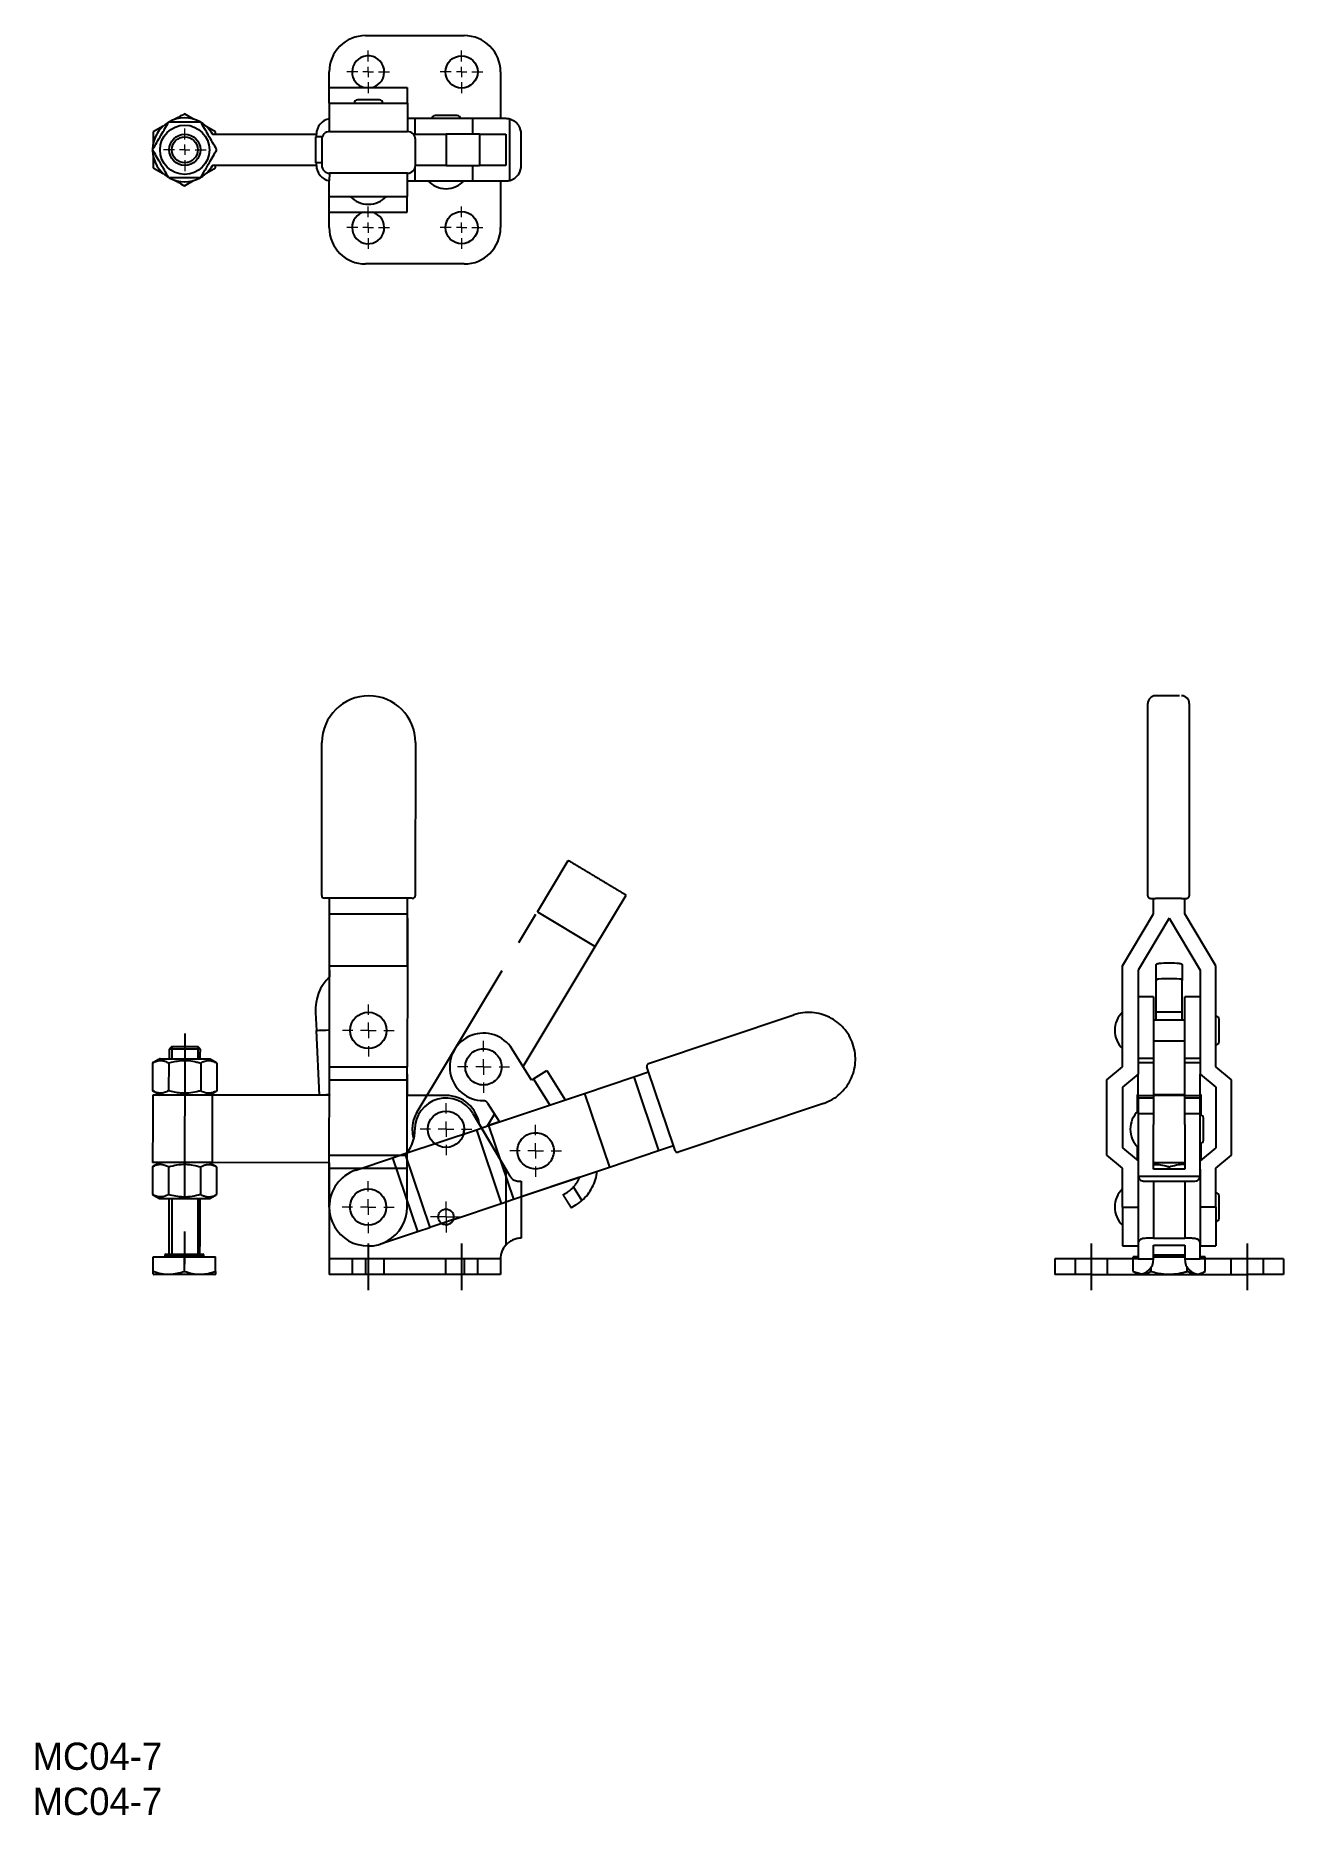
# Model space of a CAD drawing. Header units: millimetres. Extents: x 22 to 263, y 23 to 366.
import ezdxf

# ---------------------------------------------------------------- set-up
doc = ezdxf.new("R2010")
doc.units = ezdxf.units.MM
for name, pattern in [('CENTER', [50.8, 31.75, -6.35, 6.35, -6.35]), ('DASHED', [19.05, 12.7, -6.35]), ('PHANTOM', [63.5, 31.75, -6.35, 6.35, -6.35, 6.35, -6.35])]:
    doc.linetypes.add(name, pattern=pattern)
doc.layers.add('CENTER', color=1, linetype='CENTER')
doc.styles.get("Standard").update_dxf_attribs({"font": 'GOTHIC.TTF'})

msp = doc.modelspace()

# ---------------------------------------------------------------- texts
at = {"color": 7, "linetype": 'Continuous', "char_height": 5.25, "width": 260.4789, "attachment_point": 1}
for insert in [(21.88, 37.29), (21.88, 28.59)]:
    msp.add_mtext('MC04-7', dxfattribs=dict(at, insert=insert))

# ---------------------------------------------------------------- blocks, each defined once
blk = doc.blocks.new('SW_CENTERMARKSYMBOL_0')
at = {"color": 0, "linetype": 'Continuous', "lineweight": 0}
for p, q in [((0, 3), (0, 5)), ((-3, 0), (-5, 0)), ((0, 0), (-1.5, 0)), ((0, 0), (0, 1.5)), ((0, 0), (0, -1.5)), ((0, 0), (1.5, 0)), ((3, 0), (5, 0)), ((0, -3), (0, -5))]:
    blk.add_line(p, q, dxfattribs=at)
blk = doc.blocks.new('SW_CENTERMARKSYMBOL_1')
at = {"color": 0, "linetype": 'Continuous', "lineweight": 0}
for p, q in [((0, 3), (0, 5)), ((-3, 0), (-5, 0)), ((0, 0), (-1.5, 0)), ((0, 0), (0, 1.5)), ((0, 0), (0, -1.5)), ((0, 0), (1.5, 0)), ((3, 0), (5, 0)), ((0, -3), (0, -5))]:
    blk.add_line(p, q, dxfattribs=at)
blk = doc.blocks.new('SW_CENTERMARKSYMBOL_2')
at = {"color": 0, "linetype": 'Continuous', "lineweight": 0}
for p, q in [((0, 3), (0, 5)), ((-3, 0), (-5, 0)), ((0, 0), (-1.5, 0)), ((0, 0), (0, 1.5)), ((0, 0), (0, -1.5)), ((0, 0), (1.5, 0)), ((3, 0), (5, 0)), ((0, -3), (0, -5))]:
    blk.add_line(p, q, dxfattribs=at)
blk = doc.blocks.new('SW_CENTERMARKSYMBOL_3')
at = {"color": 0, "linetype": 'Continuous', "lineweight": 0}
for p, q in [((-1.5, 0), (-3, 0)), ((0, 0), (-1.5, 0)), ((0, 1.5), (0, 3)), ((0, 0), (0, 1.5)), ((0, 0), (0, -1.5)), ((0, 0), (1.5, 0)), ((1.5, 0), (3, 0)), ((0, -1.5), (0, -3))]:
    blk.add_line(p, q, dxfattribs=at)
blk = doc.blocks.new('SW_CENTERMARKSYMBOL_6')
at = {"color": 0, "linetype": 'Continuous', "lineweight": 0}
for p, q in [((0, 3), (0, 5)), ((-3, 0), (-5, 0)), ((0, 0), (-1.5, 0)), ((0, 0), (0, 1.5)), ((0, 0), (0, -1.5)), ((0, 0), (1.5, 0)), ((3, 0), (5, 0)), ((0, -3), (0, -5))]:
    blk.add_line(p, q, dxfattribs=at)
blk = doc.blocks.new('SW_CENTERMARKSYMBOL_7')
at = {"color": 0, "linetype": 'Continuous', "lineweight": 0}
for p, q in [((0, 2), (0, 4.1)), ((-2, 0), (-4.1, 0)), ((0, 0), (-1, 0)), ((0, 0), (0, 1)), ((0, 0), (0, -1)), ((0, 0), (1, 0)), ((2, 0), (4.1, 0)), ((0, -2), (0, -4.1))]:
    blk.add_line(p, q, dxfattribs=at)
blk = doc.blocks.new('SW_CENTERMARKSYMBOL_8')
at = {"color": 0, "linetype": 'Continuous', "lineweight": 0}
for p, q in [((0, 2), (0, 4.1)), ((-2, 0), (-4.1, 0)), ((0, 0), (-1, 0)), ((0, 0), (0, 1)), ((0, 0), (0, -1)), ((0, 0), (1, 0)), ((2, 0), (4.1, 0)), ((0, -2), (0, -4.1))]:
    blk.add_line(p, q, dxfattribs=at)
blk = doc.blocks.new('SW_CENTERMARKSYMBOL_9')
at = {"color": 0, "linetype": 'Continuous', "lineweight": 0}
for p, q in [((0, 2), (0, 4.1)), ((-2, 0), (-4.1, 0)), ((0, 0), (-1, 0)), ((0, 0), (0, 1)), ((0, 0), (0, -1)), ((0, 0), (1, 0)), ((2, 0), (4.1, 0)), ((0, -2), (0, -4.1))]:
    blk.add_line(p, q, dxfattribs=at)
blk = doc.blocks.new('SW_CENTERMARKSYMBOL_10')
at = {"color": 0, "linetype": 'Continuous', "lineweight": 0}
for p, q in [((0, 2), (0, 4.1)), ((-2, 0), (-4.1, 0)), ((0, 0), (-1, 0)), ((0, 0), (0, 1)), ((0, 0), (0, -1)), ((0, 0), (1, 0)), ((2, 0), (4.1, 0)), ((0, -2), (0, -4.1))]:
    blk.add_line(p, q, dxfattribs=at)

# ---------------------------------------------------------------- linework, layer by layer
at = {"color": 7, "linetype": 'Continuous'}
for p, q in [((86.01, 366.17), (105.01, 366.17)), ((79.01, 353.17), (79.01, 359.17)), ((112.01, 359.17), (112.01, 350.17)), ((79.02, 356.17), (79.04, 356.17)), ((79.04, 356.17), (94.04, 356.17)), ((88.68, 353.8), (84.43, 353.8)), ((94.04, 356.17), (94.04, 353.17)), ((51.11, 351.1), (51.12, 351.1)), ((52.89, 350.08), (51.12, 351.1)), ((79.01, 353.17), (79.01, 350.17)), ((79.01, 353.17), (79.02, 353.17)), ((79.02, 350.17), (79.01, 350.17)), ((79.01, 350.13), (79.01, 350.17)), ((79.04, 353.17), (79.02, 353.17)), ((79.02, 350.17), (79.04, 350.17)), ((79.04, 353.17), (79.07, 353.17)), ((79.07, 350.17), (79.04, 350.17)), ((79.07, 353.17), (94.07, 353.17)), ((79.07, 347.67), (79.07, 350.17)), ((94.07, 353.17), (94.08, 347.67)), ((95.51, 350.17), (94.07, 350.17)), ((106.68, 350.17), (95.51, 350.17)), ((103.64, 350.8), (99.39, 350.8)), ((106.68, 347.17), (106.68, 350.17)), ((113.01, 350.17), (106.68, 350.17)), ((113.78, 338.27), (113.78, 350.07)), ((45.11, 347.64), (45.12, 347.64)), ((47.03, 348.74), (45.12, 347.64)), ((45.12, 347.64), (45.12, 345.38)), ((48.09, 349.52), (48.08, 349.52)), ((57.12, 347.64), (55.43, 348.61)), ((56.54, 347.17), (76.54, 347.17)), ((57.12, 347.17), (57.12, 347.64)), ((77.67, 346.67), (76.35, 346.67)), ((76.54, 346.67), (76.54, 347.17)), ((79.08, 347.67), (79.12, 347.67)), ((79.12, 347.67), (94.12, 347.67)), ((95.24, 347.17), (101.52, 347.17)), ((101.52, 347.17), (101.52, 341.17)), ((107.95, 347.17), (101.52, 347.17)), ((107.95, 347.17), (113.01, 347.17)), ((113.01, 347.17), (113.01, 341.17)), ((116.01, 341.17), (116.01, 347.17)), ((45.12, 342.97), (45.12, 340.71)), ((77.58, 346.17), (77.58, 341.17)), ((95.62, 341.17), (95.62, 346.17)), ((45.11, 340.71), (45.12, 340.71)), ((45.12, 340.71), (47.03, 339.6)), ((55.43, 339.73), (57.12, 340.71)), ((76.54, 341.17), (56.54, 341.17)), ((57.12, 340.71), (57.12, 341.17)), ((77.58, 341.67), (76.35, 341.67)), ((76.54, 341.17), (76.54, 341.67)), ((79.12, 339.67), (79.08, 339.67)), ((94.12, 339.67), (79.12, 339.67)), ((94.07, 335.17), (94.08, 339.67)), ((101.52, 341.17), (95.62, 341.17)), ((101.52, 341.17), (107.95, 341.17)), ((106.68, 338.17), (106.68, 341.17)), ((113.01, 341.17), (107.95, 341.17)), ((48.09, 338.82), (48.08, 338.82)), ((51.11, 337.25), (51.12, 337.25)), ((51.12, 337.25), (52.89, 338.27)), ((79.01, 338.17), (79.01, 338.22)), ((79.01, 335.17), (79.01, 338.17)), ((94.07, 338.17), (95.51, 338.17)), ((95.51, 338.17), (106.68, 338.17)), ((106.68, 338.17), (113.01, 338.17)), ((112.01, 338.17), (112.01, 329.17)), ((79.01, 335.17), (79.02, 335.17)), ((79.01, 329.17), (79.01, 335.17)), ((79.04, 335.17), (79.02, 335.17)), ((79.04, 335.17), (79.07, 335.17)), ((79.07, 335.17), (94.07, 335.17)), ((94.04, 332.17), (94.04, 335.17)), ((79.02, 332.17), (79.04, 332.17)), ((79.04, 332.17), (94.04, 332.17)), ((105.01, 322.17), (86.01, 322.17)), ((236.67, 229.96), (236.67, 237.47)), ((236.67, 229.96), (236.67, 237.47)), ((244.67, 237.47), (244.67, 229.96)), ((244.67, 237.47), (244.67, 229.96)), ((77.58, 200.48), (77.62, 229.98)), ((77.58, 200.48), (77.62, 229.98)), ((95.62, 229.95), (95.58, 200.45)), ((95.62, 229.95), (95.58, 200.45)), ((236.67, 200.46), (236.67, 229.96)), ((236.67, 200.46), (236.67, 229.96)), ((244.67, 229.96), (244.67, 200.46)), ((244.67, 229.96), (244.67, 200.46)), ((94.08, 199.96), (79.08, 199.97)), ((79.08, 196.97), (79.08, 199.97)), ((94.08, 199.96), (79.08, 199.97)), ((79.08, 196.97), (79.08, 199.97)), ((94.08, 196.96), (94.08, 199.96)), ((94.08, 196.96), (94.08, 199.96)), ((237.79, 196.96), (237.79, 199.95)), ((237.79, 196.96), (237.79, 199.95)), ((243.17, 199.95), (238.17, 199.95)), ((243.17, 199.95), (238.17, 199.95)), ((243.79, 196.96), (243.79, 199.96)), ((243.79, 196.96), (243.79, 199.96)), ((79.07, 186.97), (79.08, 196.97)), ((79.08, 196.97), (94.08, 196.96)), ((79.08, 196.97), (94.08, 196.96)), ((94.07, 186.96), (94.08, 196.96)), ((94.07, 186.96), (94.08, 196.96)), ((94.08, 196.13), (94.07, 186.13)), ((119.11, 197.37), (119.11, 197.37)), ((231.79, 186.96), (237.79, 196.96)), ((240.79, 196.13), (234.79, 186.13)), ((240.79, 196.13), (246.79, 186.13)), ((249.79, 186.96), (243.79, 196.96)), ((249.79, 186.96), (243.79, 196.96)), ((79.04, 167.47), (79.07, 186.97)), ((79.04, 167.47), (79.07, 186.97)), ((79.07, 186.97), (94.07, 186.96)), ((79.07, 186.97), (94.07, 186.96)), ((79.07, 186.14), (79.07, 184.85)), ((79.07, 186.14), (79.07, 184.85)), ((231.79, 186.97), (231.79, 186.96)), ((231.79, 186.97), (231.79, 186.96)), ((231.79, 167.46), (231.79, 186.96)), ((234.79, 186.13), (234.79, 166.05)), ((238.29, 184.14), (238.29, 187.2)), ((238.29, 184.14), (238.29, 187.2)), ((243.29, 187.2), (243.29, 184.14)), ((243.29, 187.2), (243.29, 184.14)), ((246.79, 186.13), (246.79, 166.05)), ((246.79, 186.13), (246.79, 166.05)), ((249.79, 186.97), (249.79, 186.96)), ((249.79, 186.97), (249.79, 186.96)), ((249.79, 167.46), (249.79, 186.96)), ((249.79, 167.46), (249.79, 186.96)), ((238.29, 178.11), (238.29, 184.14)), ((238.29, 178.11), (238.29, 184.14)), ((243.29, 178.11), (243.29, 184.14)), ((243.29, 178.11), (243.29, 184.14)), ((237.79, 181), (237.79, 169.18)), ((237.79, 181), (237.79, 169.18)), ((243.79, 169.18), (243.79, 181)), ((243.79, 169.18), (243.79, 181)), ((76.37, 177.96), (76.54, 174.49)), ((76.37, 177.96), (76.54, 174.49)), ((238.29, 178.11), (243.29, 178.11)), ((238.29, 176.5), (238.29, 178.11)), ((238.29, 178.11), (243.29, 178.11)), ((238.29, 176.5), (238.29, 178.11)), ((243.29, 176.5), (243.29, 178.11)), ((243.29, 176.5), (243.29, 178.11)), ((250.42, 172.37), (250.42, 176.62)), ((250.42, 172.37), (250.42, 176.62)), ((77.17, 162.01), (76.54, 174.49)), ((77.17, 162.01), (76.54, 174.49)), ((45, 168.24), (45, 162.89)), ((45, 168.24), (45, 162.89)), ((48.09, 168.23), (48.08, 162.88)), ((48.09, 168.23), (48.08, 162.88)), ((54.27, 168.22), (54.26, 162.87)), ((54.27, 168.22), (54.26, 162.87)), ((57.36, 168.22), (57.35, 162.87)), ((57.36, 168.22), (57.35, 162.87)), ((234.79, 169.18), (237.79, 169.18)), ((234.79, 169.18), (237.79, 169.18)), ((234.79, 168.31), (237.79, 168.31)), ((234.79, 168.31), (237.79, 168.31)), ((237.79, 169.18), (237.79, 168.31)), ((237.79, 169.18), (237.79, 168.31)), ((237.79, 168.31), (237.79, 161.99)), ((237.79, 168.31), (237.79, 161.99)), ((243.79, 169.18), (246.79, 169.18)), ((243.79, 168.31), (243.79, 169.18)), ((243.79, 169.18), (246.79, 169.18)), ((243.79, 168.31), (243.79, 169.18)), ((243.79, 168.31), (246.79, 168.31)), ((243.79, 161.99), (243.79, 168.31)), ((243.79, 168.31), (246.79, 168.31)), ((243.79, 161.99), (243.79, 168.31)), ((79.02, 150.47), (79.04, 164.97)), ((79.02, 150.47), (79.04, 164.97)), ((79.04, 167.47), (94.04, 167.46)), ((79.04, 164.97), (79.04, 167.47)), ((79.04, 167.47), (94.04, 167.46)), ((79.04, 164.97), (79.04, 167.47)), ((79.04, 164.97), (94.04, 164.96)), ((79.04, 164.97), (94.04, 164.96)), ((94.02, 150.46), (94.04, 164.96)), ((94.02, 150.46), (94.04, 164.96)), ((94.04, 164.96), (94.04, 167.46)), ((94.04, 164.96), (94.04, 167.46)), ((94.04, 166.05), (94.04, 163.55)), ((94.04, 166.05), (94.04, 163.55)), ((228.79, 164.96), (231.79, 167.46)), ((228.79, 164.96), (231.79, 167.46)), ((228.79, 150.46), (228.79, 164.96)), ((234.79, 166.05), (231.79, 163.55)), ((234.79, 166.05), (231.79, 163.55)), ((234.79, 161.98), (234.79, 166.05)), ((234.79, 161.98), (234.79, 166.05)), ((246.79, 166.05), (249.79, 163.55)), ((246.79, 161.98), (246.79, 166.05)), ((246.79, 166.05), (249.79, 163.55)), ((246.79, 161.98), (246.79, 166.05)), ((252.79, 164.96), (249.79, 167.46)), ((252.79, 164.96), (249.79, 167.46)), ((252.79, 150.46), (252.79, 164.96)), ((56.52, 149.04), (56.54, 162.04)), ((56.52, 149.04), (56.54, 162.04)), ((56.52, 149.04), (56.54, 162.04)), ((56.52, 149.04), (56.54, 162.04)), ((79.04, 162), (56.54, 162.04)), ((79.04, 162.1), (79.04, 162)), ((79.04, 162.1), (79.04, 162)), ((94.04, 163.55), (94.04, 161.98)), ((94.04, 163.55), (94.04, 161.98)), ((101.52, 161.97), (94.04, 161.98)), ((101.52, 161.97), (94.04, 161.98)), ((231.79, 163.55), (231.79, 151.86)), ((234.79, 162.16), (234.79, 162.18)), ((234.79, 162.16), (234.79, 162.18)), ((234.79, 161.98), (237.79, 161.98)), ((234.79, 161.47), (234.79, 161.98)), ((234.79, 161.98), (237.79, 161.98)), ((234.79, 161.47), (234.79, 161.98)), ((234.79, 161.47), (234.79, 158.51)), ((234.79, 161.47), (234.79, 158.51)), ((237.79, 162.18), (237.79, 162.16)), ((237.79, 162.18), (237.79, 162.16)), ((237.79, 162.16), (243.79, 162.16)), ((237.79, 162.16), (243.79, 162.16)), ((237.79, 162.01), (243.79, 162.01)), ((237.79, 162.01), (243.79, 162.01)), ((237.79, 161.97), (237.79, 161.99)), ((237.79, 161.97), (237.79, 161.99)), ((237.79, 161.97), (237.79, 156.36)), ((237.79, 161.97), (237.79, 156.36)), ((243.79, 162.16), (243.79, 162.18)), ((243.79, 162.16), (243.79, 162.18)), ((243.79, 161.99), (243.79, 161.97)), ((243.79, 161.99), (243.79, 161.97)), ((243.79, 161.98), (246.79, 161.98)), ((243.79, 161.98), (246.79, 161.98)), ((243.79, 156.36), (243.79, 161.97)), ((243.79, 156.36), (243.79, 161.97)), ((246.79, 162.16), (246.79, 162.18)), ((246.79, 162.16), (246.79, 162.18)), ((246.79, 161.47), (246.79, 161.98)), ((246.79, 161.47), (246.79, 161.98)), ((246.79, 158.51), (246.79, 161.47)), ((246.79, 158.51), (246.79, 161.47)), ((249.79, 163.55), (249.79, 151.86)), ((106.68, 158.51), (113.01, 147.76)), ((106.68, 158.51), (108.33, 155.71)), ((106.68, 158.51), (113.01, 147.76)), ((234.79, 158.51), (237.79, 158.51)), ((234.79, 158.51), (234.79, 147.76)), ((234.79, 158.51), (237.79, 158.51)), ((234.79, 158.51), (234.79, 147.76)), ((243.79, 158.51), (246.79, 158.51)), ((243.79, 158.51), (246.79, 158.51)), ((246.79, 147.76), (246.79, 158.51)), ((246.79, 147.76), (246.79, 158.51)), ((107.35, 155.38), (109.72, 156.17)), ((107.95, 156.36), (113.01, 147.76)), ((107.95, 156.36), (113.01, 147.76)), ((237.79, 147.76), (237.79, 156.36)), ((237.79, 147.76), (237.79, 156.36)), ((243.79, 156.36), (243.79, 147.76)), ((243.79, 156.36), (243.79, 147.76)), ((247.42, 157.59), (247.42, 157.61)), ((247.42, 157.59), (247.42, 157.61)), ((247.42, 153.34), (247.42, 157.59)), ((247.42, 153.34), (247.42, 157.59)), ((231.79, 151.88), (234.79, 149.38)), ((249.79, 151.86), (246.79, 149.36)), ((44.97, 148.24), (44.96, 142.89)), ((44.97, 148.24), (44.96, 142.89)), ((48.06, 148.23), (48.05, 142.88)), ((48.06, 148.23), (48.05, 142.88)), ((54.24, 148.22), (54.23, 142.87)), ((54.24, 148.22), (54.23, 142.87)), ((79.02, 149), (56.52, 149.04)), ((57.33, 148.22), (57.32, 142.87)), ((57.33, 148.22), (57.32, 142.87)), ((79.02, 149), (79.01, 140.47)), ((79.01, 140.47), (79.02, 147.97)), ((79.01, 140.47), (79.02, 147.97)), ((79.02, 150.47), (94.02, 150.46)), ((79.02, 147.97), (79.02, 150.47)), ((79.02, 147.97), (79.02, 150.47)), ((79.02, 147.97), (94.02, 147.96)), ((79.02, 147.97), (94.02, 147.96)), ((94.01, 140.46), (94.02, 147.96)), ((94.01, 140.46), (94.02, 147.96)), ((94.02, 147.96), (94.02, 150.46)), ((94.02, 147.96), (94.02, 150.46)), ((113.01, 147.76), (113.01, 133.11)), ((113.01, 147.76), (113.01, 133.11)), ((231.79, 147.96), (228.79, 150.46)), ((231.79, 147.96), (228.79, 150.46)), ((231.79, 140.46), (231.79, 147.96)), ((231.79, 140.46), (231.79, 147.96)), ((234.79, 147.76), (234.79, 133.11)), ((234.79, 147.76), (234.79, 133.11)), ((243.79, 148.97), (237.79, 148.97)), ((243.79, 148.97), (237.79, 148.97)), ((237.79, 147.93), (237.79, 147.97)), ((237.79, 147.93), (237.79, 147.97)), ((237.79, 147.89), (237.79, 147.93)), ((237.79, 147.89), (237.79, 147.93)), ((243.79, 147.76), (237.79, 147.76)), ((243.79, 147.76), (237.79, 147.76)), ((240.79, 148.22), (240.79, 147.76)), ((240.79, 148.22), (240.79, 147.76)), ((243.79, 147.97), (243.79, 147.93)), ((243.79, 147.97), (243.79, 147.93)), ((243.79, 147.93), (243.79, 147.89)), ((243.79, 147.93), (243.79, 147.89)), ((246.79, 147.76), (246.79, 133.11)), ((246.79, 147.76), (246.79, 133.11)), ((249.79, 147.96), (252.79, 150.46)), ((249.79, 140.46), (249.79, 147.96)), ((249.79, 140.46), (249.79, 147.96)), ((115.51, 145.47), (116.01, 145.47)), ((115.51, 145.47), (116.01, 145.47)), ((116.01, 145.47), (116.01, 134.47)), ((116.01, 145.47), (116.01, 134.47)), ((234.89, 146.45), (246.69, 146.45)), ((234.89, 146.45), (246.69, 146.45)), ((236.13, 145.47), (237.79, 145.47)), ((236.13, 145.47), (237.79, 145.47)), ((237.79, 145.47), (237.79, 134.47)), ((237.79, 145.47), (243.79, 145.47)), ((237.79, 145.47), (237.79, 134.47)), ((237.79, 145.47), (243.79, 145.47)), ((243.79, 145.47), (243.79, 134.47)), ((243.79, 145.47), (245.46, 145.47)), ((243.79, 145.47), (243.79, 134.47)), ((243.79, 145.47), (245.46, 145.47)), ((113.01, 141.46), (113.01, 133.11)), ((116.01, 142.47), (116.01, 134.47)), ((250.42, 138.34), (250.42, 142.59)), ((250.42, 138.34), (250.42, 142.59)), ((79.01, 140.47), (79.01, 130.47)), ((79.01, 140.47), (79.01, 130.47)), ((102.93, 138.07), (100.68, 137.32)), ((231.79, 140.46), (234.79, 140.46)), ((231.79, 140.46), (231.79, 132.97)), ((231.79, 140.46), (234.79, 140.46)), ((231.79, 140.46), (231.79, 132.97)), ((249.79, 140.46), (246.79, 140.46)), ((249.79, 140.46), (246.79, 140.46)), ((249.79, 140.46), (249.79, 132.97)), ((249.79, 140.46), (249.79, 132.97)), ((237.79, 134.47), (243.79, 134.47)), ((237.79, 134.47), (243.79, 134.47)), ((45.11, 128.09), (45.12, 130.9)), ((45.11, 128.09), (45.12, 130.9)), ((45.12, 130.9), (51.12, 130.89)), ((45.12, 130.9), (51.12, 130.89)), ((51.11, 128.08), (51.12, 130.89)), ((51.11, 128.08), (51.12, 130.89)), ((51.12, 130.89), (57.12, 130.88)), ((51.12, 130.89), (57.12, 130.88)), ((57.11, 128.07), (57.12, 130.88)), ((57.11, 128.07), (57.12, 130.88)), ((79.01, 130.47), (79.01, 127.47)), ((86.01, 130.47), (79.01, 130.47)), ((79.01, 130.47), (79.01, 127.47)), ((86.01, 130.47), (79.01, 130.47)), ((86.01, 130.47), (86.01, 127.47)), ((105.01, 130.47), (86.01, 130.47)), ((86.01, 130.47), (86.01, 127.47)), ((105.01, 130.47), (86.01, 130.47)), ((105.01, 130.47), (105.01, 127.47)), ((112.01, 130.47), (105.01, 130.47)), ((105.01, 130.47), (105.01, 127.47)), ((112.01, 130.47), (105.01, 130.47)), ((112.01, 130.47), (112.01, 127.47)), ((112.01, 130.47), (112.01, 127.47)), ((218.79, 130.47), (218.79, 127.47)), ((225.79, 130.47), (218.79, 130.47)), ((234.79, 130.47), (225.79, 130.47)), ((233.86, 130.89), (234.79, 130.88)), ((234.79, 130.89), (233.86, 130.89)), ((233.86, 130.47), (233.86, 130.89)), ((233.86, 130.89), (234.79, 130.88)), ((233.86, 128.08), (233.86, 130.89)), ((234.79, 133.11), (234.79, 130.47)), ((234.79, 133.11), (234.79, 130.47)), ((234.79, 130.47), (237.79, 130.47)), ((234.79, 130.47), (237.79, 130.47)), ((237.79, 133.11), (243.79, 133.11)), ((237.79, 130.47), (237.79, 133.11)), ((237.79, 133.11), (243.79, 133.11)), ((237.79, 130.47), (237.79, 133.11)), ((237.79, 130.88), (243.79, 130.88)), ((237.79, 130.88), (243.79, 130.88)), ((243.79, 133.11), (243.79, 130.47)), ((243.79, 133.11), (243.79, 130.47)), ((243.79, 130.47), (246.79, 130.47)), ((243.79, 130.47), (246.79, 130.47)), ((246.79, 130.47), (246.79, 133.11)), ((246.79, 130.47), (246.79, 133.11)), ((246.79, 130.88), (247.72, 130.89)), ((247.72, 130.89), (246.79, 130.89)), ((246.79, 130.88), (247.72, 130.89)), ((247.72, 130.89), (246.79, 130.89)), ((255.79, 130.47), (246.79, 130.47)), ((247.72, 130.47), (247.72, 130.89)), ((247.72, 128.08), (247.72, 130.89)), ((262.79, 130.47), (255.79, 130.47)), ((262.79, 130.47), (262.79, 127.47)), ((57.01, 127.48), (45.21, 127.5)), ((57.01, 127.48), (45.21, 127.5)), ((86.01, 127.47), (79.01, 127.47)), ((86.01, 127.47), (79.01, 127.47)), ((105.01, 127.47), (86.01, 127.47)), ((105.01, 127.47), (86.01, 127.47)), ((112.01, 127.47), (105.01, 127.47)), ((112.01, 127.47), (105.01, 127.47)), ((225.79, 127.47), (218.79, 127.47)), ((225.79, 127.47), (234.79, 127.47)), ((234.79, 127.47), (246.79, 127.47)), ((237.33, 128.07), (237.33, 128.86)), ((244.26, 128.07), (244.26, 128.86)), ((246.79, 127.47), (255.79, 127.47)), ((262.79, 127.47), (255.79, 127.47))]:
    msp.add_line(p, q, dxfattribs=at)
for p, q in [((79.07, 338.21), (79.12, 339.67)), ((94.07, 186.13), (94.04, 167.46))]:
    msp.add_line(p, q)
at = {"color": 3, "linetype": 'PHANTOM'}
for p, q in [((119.11, 197.37), (125.04, 207.24)), ((130.25, 190.67), (136.18, 200.55)), ((95.94, 158.81), (119.11, 197.37)), ((119.11, 197.37), (130.25, 190.67)), ((119.11, 197.37), (130.25, 190.67)), ((116.34, 167.52), (130.25, 190.67)), ((130.25, 190.67), (130.25, 190.67)), ((140.52, 168.11), (168.48, 177.5)), ((117.95, 164.93), (114.24, 170.9)), ((118.38, 165.19), (117.95, 164.93)), ((118.38, 165.19), (120.93, 166.77)), ((121.52, 160.14), (118.38, 165.19)), ((120.93, 166.77), (124.44, 161.12)), ((128.2, 162.38), (137.68, 165.57)), ((137.68, 165.57), (140.52, 166.53)), ((137.68, 165.57), (142.46, 151.35)), ((140.52, 166.53), (140.2, 167.47)), ((145.3, 152.31), (140.52, 166.53)), ((109.72, 156.17), (128.2, 162.38)), ((128.2, 162.38), (132.98, 148.17)), ((109.47, 156.09), (110.84, 158.37)), ((109.52, 160.49), (111.78, 156.87)), ((174.22, 160.44), (146.25, 151.04)), ((93.6, 150.76), (107.35, 155.38)), ((107.35, 155.38), (112.12, 141.16)), ((111.78, 156.87), (109.47, 156.09)), ((109.72, 156.17), (114.49, 141.96)), ((132.98, 148.17), (142.46, 151.35)), ((142.46, 151.35), (145.3, 152.31)), ((145.62, 151.36), (145.3, 152.31)), ((84.12, 147.57), (91.23, 149.96)), ((91.23, 149.96), (93.6, 150.76)), ((91.23, 149.96), (96.01, 135.74)), ((93.6, 150.76), (98.38, 136.54)), ((114.49, 141.96), (132.98, 148.17)), ((127.29, 146.26), (116.01, 142.47)), ((126.05, 144.32), (127.67, 141.72)), ((102.93, 138.07), (112.12, 141.16)), ((112.12, 141.16), (114.49, 141.96)), ((124.03, 142.84), (124.88, 143.36)), ((126.47, 140.82), (125.62, 140.29)), ((100.68, 137.32), (98.38, 136.54)), ((88.9, 133.36), (96.01, 135.74)), ((96.01, 135.74), (98.38, 136.54))]:
    msp.add_line(p, q, dxfattribs=at)
at = {"color": 3, "linetype": 'Continuous'}
for p, q in [((48.69, 171.39), (48.69, 169.06)), ((53.69, 171.38), (53.69, 169.06)), ((48.69, 142.06), (48.69, 131.45)), ((53.69, 142.05), (53.69, 131.45))]:
    msp.add_line(p, q, dxfattribs=at)
at = {"color": 3, "linetype": 'DASHED'}
for p, q in [((83.41, 130.47), (83.41, 127.47)), ((89.61, 127.47), (89.61, 130.47)), ((101.41, 130.47), (101.41, 127.47)), ((107.61, 127.47), (107.61, 130.47)), ((222.69, 130.47), (222.69, 127.47)), ((228.89, 127.47), (228.89, 130.47)), ((252.69, 130.47), (252.69, 127.47)), ((258.89, 130.47), (258.89, 127.47))]:
    msp.add_line(p, q, dxfattribs=at)
at = {"color": 7, "linetype": 'Continuous', "flags": 128}
for points in [[(79.08, 199.97), (78.89, 199.98), (78.7, 199.98), (78.53, 199.98), (78.38, 199.98), (78.25, 199.98), (78.16, 199.98), (78.1, 199.98), (78.08, 199.98)], [(79.08, 199.97), (78.89, 199.98), (78.7, 199.98), (78.53, 199.98), (78.38, 199.98), (78.25, 199.98), (78.16, 199.98), (78.1, 199.98), (78.08, 199.98)], [(95.08, 199.95), (95.07, 199.95), (95.01, 199.95), (94.92, 199.96), (94.79, 199.96), (94.64, 199.96), (94.47, 199.96), (94.28, 199.96), (94.08, 199.96)], [(95.08, 199.95), (95.07, 199.95), (95.01, 199.95), (94.92, 199.96), (94.79, 199.96), (94.64, 199.96), (94.47, 199.96), (94.28, 199.96), (94.08, 199.96)], [(76.54, 174.49), (76.6, 174.49), (76.77, 174.5), (77.05, 174.52), (77.42, 174.54), (77.87, 174.56), (78.39, 174.58), (78.95, 174.61), (79.05, 174.62)], [(76.54, 174.49), (76.6, 174.49), (76.77, 174.5), (77.05, 174.52), (77.42, 174.54), (77.87, 174.56), (78.39, 174.58), (78.95, 174.61), (79.05, 174.62)], [(46.43, 169.06), (46.48, 169.06), (46.63, 169.06), (46.86, 169.06), (47.19, 169.06), (47.59, 169.06), (48.07, 169.06), (48.62, 169.06), (49.21, 169.06), (49.85, 169.05), (50.51, 169.05), (51.18, 169.05), (51.86, 169.05), (52.52, 169.05), (53.16, 169.05), (53.75, 169.05), (54.29, 169.05), (54.77, 169.05), (55.18, 169.05), (55.5, 169.04), (55.74, 169.04), (55.89, 169.04), (55.93, 169.04)], [(46.43, 169.06), (46.44, 169.06), (46.51, 169.06), (46.69, 169.06), (46.96, 169.06), (47.32, 169.06), (47.76, 169.06), (48.28, 169.06), (48.86, 169.06), (49.49, 169.06), (50.15, 169.05), (50.84, 169.05), (51.53, 169.05), (52.22, 169.05), (52.88, 169.05), (53.51, 169.05), (54.09, 169.05), (54.6, 169.05), (55.05, 169.05), (55.41, 169.04), (55.68, 169.04), (55.85, 169.04), (55.93, 169.04), (55.93, 169.04)], [(51.19, 170.89), (50.65, 170.89), (50.13, 170.89), (49.65, 170.89), (49.21, 170.89), (48.84, 170.89), (48.55, 170.89), (48.33, 170.89), (48.21, 170.89), (48.19, 170.89)], [(51.19, 170.89), (50.64, 170.89), (50.1, 170.89), (49.61, 170.89), (49.17, 170.89), (48.79, 170.89), (48.5, 170.89), (48.3, 170.89), (48.2, 170.89), (48.19, 170.89)], [(48.69, 171.39), (48.74, 171.39), (48.88, 171.39), (49.11, 171.39), (49.42, 171.39), (49.8, 171.39), (50.23, 171.39), (50.7, 171.39), (51.19, 171.39)], [(48.69, 171.39), (48.72, 171.39), (48.84, 171.39), (49.07, 171.39), (49.38, 171.39), (49.76, 171.39), (50.2, 171.39), (50.68, 171.39), (51.19, 171.39)], [(51.19, 171.39), (51.68, 171.39), (52.14, 171.38), (52.58, 171.38), (52.96, 171.38), (53.27, 171.38), (53.5, 171.38), (53.64, 171.38), (53.69, 171.38)], [(51.19, 171.39), (51.69, 171.39), (52.17, 171.38), (52.62, 171.38), (53, 171.38), (53.31, 171.38), (53.53, 171.38), (53.66, 171.38), (53.69, 171.38)], [(54.19, 170.88), (54.16, 170.88), (54.04, 170.88), (53.83, 170.88), (53.53, 170.88), (53.16, 170.88), (52.73, 170.88), (52.24, 170.88), (51.72, 170.89), (51.19, 170.89)], [(54.19, 170.88), (54.17, 170.88), (54.07, 170.88), (53.87, 170.88), (53.58, 170.88), (53.21, 170.88), (52.77, 170.88), (52.27, 170.88), (51.74, 170.89), (51.19, 170.89)], [(56.54, 162.04), (56.12, 162.04), (55.63, 162.04), (55.06, 162.05), (54.44, 162.05), (53.76, 162.05), (53.04, 162.05), (52.3, 162.05), (51.53, 162.05), (50.76, 162.05), (50, 162.05), (49.25, 162.06), (48.54, 162.06), (47.86, 162.06), (47.24, 162.06), (46.68, 162.06), (46.19, 162.06), (45.78, 162.06), (45.45, 162.06), (45.21, 162.06), (45.07, 162.06), (45.02, 162.06)], [(56.54, 162.04), (56.11, 162.04), (55.6, 162.04), (55.02, 162.05), (54.37, 162.05), (53.67, 162.05), (52.93, 162.05), (52.17, 162.05), (51.38, 162.05), (50.59, 162.05), (49.81, 162.05), (49.06, 162.06), (48.33, 162.06), (47.66, 162.06), (47.04, 162.06), (46.49, 162.06), (46.02, 162.06), (45.63, 162.06), (45.34, 162.06), (45.14, 162.06), (45.03, 162.06), (45.02, 162.06)], [(79.04, 162.1), (79.02, 162.1), (78.5, 162.07), (78.05, 162.05), (77.67, 162.03), (77.4, 162.02), (77.23, 162.01), (77.17, 162.01)], [(79.04, 162.1), (79.02, 162.1), (78.5, 162.07), (78.05, 162.05), (77.67, 162.03), (77.4, 162.02), (77.23, 162.01), (77.17, 162.01)], [(234.79, 162.05), (234.75, 162.05), (234.65, 162.05), (234.66, 162.05), (234.76, 162.05), (234.79, 162.05)], [(234.79, 162.05), (234.72, 162.05), (234.65, 162.05), (234.67, 162.05), (234.79, 162.05)], [(246.79, 162.05), (246.83, 162.05), (246.93, 162.05), (246.93, 162.05), (246.84, 162.05), (246.79, 162.05)], [(246.79, 162.05), (246.92, 162.05), (246.94, 162.05), (246.86, 162.05), (246.79, 162.05)], [(104.89, 154.55), (104.96, 154.89), (105.01, 155.46)], [(56.52, 149.04), (56.1, 149.04), (55.61, 149.04), (55.04, 149.05), (54.41, 149.05), (53.74, 149.05), (53.02, 149.05), (52.27, 149.05), (51.51, 149.05), (50.74, 149.05), (49.97, 149.05), (49.23, 149.06), (48.51, 149.06), (47.84, 149.06), (47.22, 149.06), (46.66, 149.06), (46.17, 149.06), (45.76, 149.06), (45.43, 149.06), (45.19, 149.06), (45.05, 149.06), (45, 149.06)], [(56.52, 149.04), (56.09, 149.04), (55.58, 149.04), (55, 149.05), (54.35, 149.05), (53.65, 149.05), (52.91, 149.05), (52.14, 149.05), (51.36, 149.05), (50.57, 149.05), (49.79, 149.05), (49.03, 149.06), (48.31, 149.06), (47.64, 149.06), (47.02, 149.06), (46.47, 149.06), (46, 149.06), (45.61, 149.06), (45.31, 149.06), (45.11, 149.06), (45.01, 149.06), (45, 149.06)], [(113.01, 147.76), (113.27, 147.32), (113.53, 146.88), (113.78, 146.45)], [(113.01, 147.76), (113.27, 147.32), (113.53, 146.88), (113.78, 146.45)], [(55.25, 142.05), (54.87, 142.05), (54.42, 142.05), (53.89, 142.05), (53.31, 142.05), (52.69, 142.05), (52.04, 142.05), (51.36, 142.05), (50.69, 142.05), (50.02, 142.05), (49.37, 142.06), (48.76, 142.06), (48.2, 142.06), (47.7, 142.06), (47.27, 142.06), (46.92, 142.06), (46.65, 142.06), (46.47, 142.06), (46.39, 142.06), (46.39, 142.06)], [(55.25, 142.05), (54.86, 142.05), (54.39, 142.05), (53.85, 142.05), (53.26, 142.05), (52.62, 142.05), (51.94, 142.05), (51.25, 142.05), (50.56, 142.05), (49.88, 142.05), (49.23, 142.06), (48.61, 142.06), (48.05, 142.06), (47.56, 142.06), (47.14, 142.06), (46.81, 142.06), (46.57, 142.06), (46.43, 142.06), (46.39, 142.06)], [(55.89, 142.04), (55.87, 142.04), (55.75, 142.04), (55.55, 142.04), (55.25, 142.05)], [(55.89, 142.04), (55.87, 142.04), (55.76, 142.04), (55.55, 142.04), (55.25, 142.05)], [(51.12, 131.19), (50.52, 131.19), (49.93, 131.19), (49.38, 131.19), (48.87, 131.19), (48.41, 131.19), (48.03, 131.19), (47.73, 131.19), (47.52, 131.19), (47.4, 131.19), (47.37, 131.19)], [(51.12, 131.19), (50.5, 131.19), (49.9, 131.19), (49.33, 131.19), (48.82, 131.19), (48.36, 131.19), (47.98, 131.19), (47.68, 131.19), (47.48, 131.19), (47.38, 131.19), (47.37, 131.19)], [(47.57, 131.39), (47.58, 131.39), (47.68, 131.39), (47.87, 131.39), (48.15, 131.39), (48.51, 131.39), (48.94, 131.39), (49.43, 131.39), (49.97, 131.39), (50.53, 131.39), (51.12, 131.39)], [(47.57, 131.39), (47.57, 131.39), (47.65, 131.39), (47.82, 131.39), (48.1, 131.39), (48.45, 131.39), (48.89, 131.39), (49.39, 131.39), (49.94, 131.39), (50.52, 131.39), (51.12, 131.39)], [(51.12, 131.39), (51.7, 131.39), (52.27, 131.38), (52.81, 131.38), (53.3, 131.38), (53.73, 131.38), (54.09, 131.38), (54.37, 131.38), (54.56, 131.38), (54.66, 131.38), (54.67, 131.38)], [(51.12, 131.39), (51.72, 131.39), (52.3, 131.38), (52.85, 131.38), (53.35, 131.38), (53.78, 131.38), (54.14, 131.38), (54.41, 131.38), (54.59, 131.38), (54.67, 131.38), (54.67, 131.38)], [(54.87, 131.18), (54.84, 131.18), (54.72, 131.18), (54.51, 131.18), (54.2, 131.18), (53.82, 131.18), (53.37, 131.18), (52.86, 131.18), (52.31, 131.18), (51.72, 131.19), (51.12, 131.19)], [(54.87, 131.18), (54.86, 131.18), (54.75, 131.18), (54.55, 131.18), (54.26, 131.18), (53.88, 131.18), (53.42, 131.18), (52.9, 131.18), (52.34, 131.18), (51.74, 131.19), (51.12, 131.19)], [(243.79, 131.18), (243.6, 131.18), (243.16, 131.18), (242.67, 131.18), (242.12, 131.18), (241.54, 131.18), (240.94, 131.18), (240.34, 131.18), (239.75, 131.18), (239.19, 131.18), (238.66, 131.18), (238.2, 131.18), (237.79, 131.18), (237.79, 131.18)], [(243.79, 131.18), (243.75, 131.18), (243.33, 131.18), (242.84, 131.18), (242.3, 131.18), (241.71, 131.18), (241.1, 131.18), (240.48, 131.18), (239.87, 131.18), (239.29, 131.18), (238.74, 131.18), (238.25, 131.18), (237.83, 131.18), (237.79, 131.18)], [(237.79, 130.88), (237.79, 130.88), (238.2, 130.88), (238.66, 130.88), (239.19, 130.88), (239.75, 130.88), (240.34, 130.88), (240.94, 130.88), (241.54, 130.88), (242.12, 130.88), (242.67, 130.88), (243.16, 130.88), (243.6, 130.88), (243.79, 130.88)], [(237.79, 130.88), (237.83, 130.88), (238.25, 130.88), (238.74, 130.88), (239.29, 130.88), (239.87, 130.88), (240.48, 130.88), (241.1, 130.88), (241.71, 130.88), (242.3, 130.88), (242.84, 130.88), (243.33, 130.88), (243.75, 130.88), (243.79, 130.88)]]:
    msp.add_lwpolyline(points, dxfattribs=at)
at = {"color": 7, "linetype": 'Continuous'}
for centre, radius in [((104.51, 359.17), 3.1), ((51.18, 344.17), 4.75), ((51.19, 344.17), 3), ((104.51, 329.17), 3.1), ((86.55, 174.5), 3.5), ((86.55, 174.5), 3.5), ((101.51, 155.47), 3.5), ((86.51, 140.47), 3.5), ((86.51, 140.47), 3.5), ((86.51, 140.47), 3.5), ((101.51, 138.57), 1.5), ((101.51, 138.57), 1.5)]:
    msp.add_circle(centre, radius, dxfattribs=at)
at = {"color": 3, "linetype": 'Continuous'}
msp.add_circle((51.19, 344.17), 2.5, dxfattribs=at)
at = {"color": 3, "linetype": 'PHANTOM'}
for centre in [(108.72, 167.47), (118.77, 151.3)]:
    msp.add_circle(centre, 3.5, dxfattribs=at)
at = {"color": 7, "linetype": 'Continuous'}
for centre, radius, start, end in [((86.01, 359.17), 7, 90, 180), ((105.01, 359.17), 7, 0, 90), ((86.51, 359.17), 3.1, 284.5926, 180), ((86.51, 359.17), 3.1, 180, 255.4074), ((84.43, 353.17), 0.625, 90, 180), ((88.68, 353.17), 0.625, 0, 90), ((51.17, 344.17), 6.15, 60.7928, 119.5508), ((79.54, 347.18), 3, 99.0484, 180.0323), ((99.39, 350.17), 0.625, 90, 180), ((103.64, 350.17), 0.625, 0, 90), ((113.01, 347.17), 3, 75.0518, 90), ((51.15, 344.17), 6.15, 120.0627, 179.1883), ((51.17, 344.17), 6.15, 29.2089, 59.3268), ((56.54, 347.18), 0.00228, 209.1462, 270.0152), ((79.08, 346.17), 1.5, 90, 180.0001), ((94.12, 346.17), 1.5, 359.9999, 90), ((113.01, 347.17), 3, 0, 33.6575), ((51.15, 344.17), 6.15, 180.8506, 239.1687), ((51.17, 344.17), 6.15, 300.8789, 330.7912), ((56.54, 341.17), 0.00228, 89.9848, 150.8538), ((79.54, 341.17), 3, 179.9677, 260.9516), ((79.08, 341.17), 1.5, 179.9999, 270.0001), ((94.12, 341.17), 1.5, 270, 0.0001), ((113.01, 341.17), 3, 326.3425, 0), ((51.17, 344.17), 6.15, 241.0708, 298.9824), ((101.51, 341.51), 4.83, 223.6028, 316.3972), ((113.01, 341.17), 3, 270, 284.9482), ((86.55, 338.51), 4.83, 223.6028, 316.3972), ((86.51, 329.17), 3.1, 104.5926, 180), ((86.51, 329.17), 3.1, 180, 75.4074), ((86.01, 329.17), 7, 180, 270), ((105.01, 329.17), 7, 270, 0), ((86.62, 229.97), 9, 359.9288, 179.9288), ((86.62, 229.97), 9, 359.9288, 179.9288), ((238.17, 237.47), 1.5, 90, 180), ((238.17, 237.47), 1.5, 90, 180), ((243.17, 237.47), 1.5, 0, 90), ((243.17, 237.47), 1.5, 0, 90), ((78.08, 200.48), 0.5, 179.9288, 269.9288), ((78.08, 200.48), 0.5, 179.9288, 269.9288), ((95.08, 200.45), 0.5, 269.9288, 359.9288), ((95.08, 200.45), 0.5, 269.9288, 359.9288), ((237.16, 200.45), 0.495, 179.8228, 248.2471), ((237.92, 401.49), 201.54, 269.7866, 270.0709), ((237.92, 401.49), 201.54, 269.7866, 270.0709), ((243.42, 401.49), 201.54, 269.9291, 270.2134), ((243.42, 401.49), 201.54, 269.9291, 270.2134), ((244.18, 200.45), 0.492, 288.83, 0.2874), ((240.79, 149.87), 37.58, 86.9491, 93.0509), ((240.79, 149.87), 37.58, 86.9491, 93.0509), ((85.35, 178.41), 9, 134.3256, 182.8848), ((85.35, 178.41), 9, 134.3256, 182.8848), ((240.79, 146.88), 37.58, 86.9491, 93.0509), ((240.79, 146.88), 37.58, 86.9491, 93.0509), ((235.13, 174.5), 4.83, 133.6028, 226.3972), ((235.13, 174.5), 4.83, 133.6028, 226.3972), ((249.79, 176.62), 0.625, 0, 90), ((249.79, 176.62), 0.625, 0, 90), ((249.79, 172.37), 0.625, 270, 0), ((249.79, 172.37), 0.625, 270, 0), ((56.54, 161.92), 0.124, 89.4333, 90.3525), ((56.54, 161.92), 0.124, 89.4333, 90.3525), ((101.51, 155.47), 6, 30.5, 180.3192), ((101.51, 155.47), 6.5, 7.8801, 89.9014), ((101.51, 155.47), 6.5, 7.8801, 89.9014), ((238.13, 155.47), 4.83, 133.6028, 226.3972), ((246.79, 157.61), 0.625, 0, 90), ((246.79, 157.61), 0.625, 0, 90), ((88.01, 155.39), 7.5, 323.2929, 0.3192), ((246.79, 153.34), 0.625, 270, 0), ((246.79, 153.34), 0.625, 270, 0), ((56.52, 149.79), 0.749, 269.8168, 269.9695), ((56.52, 149.79), 0.749, 269.8168, 269.9695), ((235.13, 140.47), 4.83, 133.6028, 226.3972), ((235.13, 140.47), 4.83, 133.6028, 226.3972), ((249.79, 142.59), 0.625, 0, 90), ((249.79, 142.59), 0.625, 0, 90), ((86.51, 140.47), 7.5, 179.8966, 359.9288), ((101.51, 138.57), 1.5, 236.4792, 340.6641), ((249.79, 138.34), 0.625, 270, 0), ((249.79, 138.34), 0.625, 270, 0), ((47.57, 131.19), 0.2, 89.9014, 179.9014), ((47.57, 131.19), 0.2, 89.9014, 179.9014), ((54.67, 131.18), 0.2, 359.9014, 89.9014), ((54.67, 131.18), 0.2, 359.9014, 89.9014), ((116.01, 130.47), 4, 138.5904, 180), ((116.01, 130.47), 4, 138.5904, 180), ((234.79, 130.47), 3, 270, 360), ((246.79, 130.47), 3, 180, 270)]:
    msp.add_arc(centre, radius, start, end, dxfattribs=at)
at = {"color": 3, "linetype": 'PHANTOM'}
for centre, radius, start, end in [((171.35, 168.97), 9, 288.5717, 108.5717), ((108.72, 167.47), 6.5, 31.8668, 269.6358), ((140.68, 167.63), 0.5, 108.5717, 198.5717), ((101.51, 155.47), 6.5, 148.9972, 196.8455), ((108.67, 159.97), 1, 31.8668, 89.6358), ((146.09, 151.52), 0.5, 198.5717, 288.5717), ((86.51, 140.47), 7.5, 108.5717, 180), ((121.71, 148.46), 6, 316.3443, 338.4513), ((121.71, 148.46), 9, 311.4608, 353.1297)]:
    msp.add_arc(centre, radius, start, end, dxfattribs=at)
at = {"color": 7, "linetype": 'Continuous'}
for centre, start_param, end_param in [((237.79, 147.76), 1.570796, 1.831692), ((237.79, 147.76), 1.570796, 1.831692), ((243.79, 147.76), 4.451493, 4.712389), ((243.79, 147.76), 4.451493, 4.712389)]:
    msp.add_ellipse(centre, major_axis=(0, 5.09), ratio=0.589045, start_param=start_param, end_param=end_param, dxfattribs=at)
for points, knots in [([(51.11, 351.1), (50.59, 350.8), (49.91, 350.4), (49.19, 349.99), (49.2, 350)], [0, 0, 0, 0, 0.755331, 1, 1, 1, 1]), ([(115.51, 348.84), (115.35, 349.04), (115.05, 349.42), (114.5, 349.8), (114.06, 349.99), (113.86, 350.05), (113.78, 350.07)], [0, 0, 0, 0, 0.313297, 0.571745, 0.831013, 1, 1, 1, 1]), ([(45, 344.17), (45.26, 344.64), (45.8, 345.58), (46.61, 346.97), (47.38, 348.3), (47.85, 349.11), (48.08, 349.52)], [0, 0, 0, 0, 0.2646, 0.534937, 0.765338, 1, 1, 1, 1]), ([(54.27, 349.52), (54.03, 349.52), (53.28, 349.52), (51.99, 349.52), (50.53, 349.52), (49.23, 349.52), (48.47, 349.52), (48.09, 349.52)], [0, 0, 0, 0, 0.11987, 0.370452, 0.627118, 0.812581, 1, 1, 1, 1]), ([(57.36, 344.17), (57.09, 344.64), (56.55, 345.58), (55.75, 346.97), (54.98, 348.3), (54.51, 349.11), (54.27, 349.52)], [0, 0, 0, 0, 0.2646, 0.534937, 0.765338, 1, 1, 1, 1]), ([(48.08, 338.82), (47.82, 339.29), (47.27, 340.23), (46.47, 341.62), (45.7, 342.95), (45.23, 343.76), (45, 344.17)], [0, 0, 0, 0, 0.2646, 0.534937, 0.765338, 1, 1, 1, 1]), ([(54.27, 338.82), (54.54, 339.29), (55.08, 340.23), (55.89, 341.62), (56.65, 342.95), (57.12, 343.76), (57.36, 344.17)], [0, 0, 0, 0, 0.2646, 0.534937, 0.765338, 1, 1, 1, 1]), ([(113.78, 338.27), (113.9, 338.31), (114.14, 338.38), (114.63, 338.63), (115.12, 339), (115.37, 339.33), (115.51, 339.51)], [0, 0, 0, 0, 0.24597, 0.492162, 0.735002, 1, 1, 1, 1]), ([(48.09, 338.82), (48.47, 338.82), (49.22, 338.82), (50.51, 338.82), (51.97, 338.82), (53.27, 338.82), (54.03, 338.82), (54.27, 338.82)], [0, 0, 0, 0, 0.185616, 0.372879, 0.623127, 0.88013, 1, 1, 1, 1]), ([(49.21, 338.35), (49.38, 338.25), (50.02, 337.87), (50.65, 337.51), (51.11, 337.25)], [0.0788234, 0.0788234, 0.0788234, 0.0788234, 0.3242621, 1, 1, 1, 1]), ([(236.98, 199.99), (237, 199.99), (237.03, 199.97), (237.07, 199.96), (237.1, 199.96), (237.17, 199.96)], [0, 0, 0, 0, 0.404392, 0.915359, 1, 1, 1, 1]), ([(244.17, 199.96), (244.25, 199.96), (244.29, 199.97), (244.32, 199.98), (244.34, 199.99)], [0, 0, 0, 0, 0.518133, 1, 1, 1, 1]), ([(238.29, 187.2), (238.32, 187.25), (238.36, 187.35), (238.65, 187.38), (238.79, 187.4)], [0, 0, 0, 0, 0.5086, 1, 1, 1, 1]), ([(238.29, 187.2), (238.32, 187.25), (238.36, 187.35), (238.65, 187.38), (238.79, 187.4)], [0, 0, 0, 0, 0.5086, 1, 1, 1, 1]), ([(242.79, 187.4), (242.94, 187.38), (243.23, 187.35), (243.27, 187.25), (243.29, 187.2)], [0, 0, 0, 0, 0.508524, 1, 1, 1, 1]), ([(242.79, 187.4), (242.94, 187.38), (243.23, 187.35), (243.27, 187.25), (243.29, 187.2)], [0, 0, 0, 0, 0.508524, 1, 1, 1, 1]), ([(238.79, 184.4), (238.65, 184.38), (238.37, 184.35), (238.29, 184.22), (238.29, 184.14), (238.29, 184.14)], [0, 0, 0, 0, 0.490434, 0.981071, 1, 1, 1, 1]), ([(238.79, 184.4), (238.65, 184.38), (238.37, 184.35), (238.29, 184.22), (238.29, 184.14), (238.29, 184.14)], [0, 0, 0, 0, 0.490434, 0.981071, 1, 1, 1, 1]), ([(243.29, 184.14), (243.27, 184.2), (243.23, 184.34), (242.98, 184.39), (242.8, 184.4), (242.79, 184.4)], [0, 0, 0, 0, 0.459929, 0.966085, 1, 1, 1, 1]), ([(243.29, 184.14), (243.27, 184.2), (243.23, 184.34), (242.98, 184.39), (242.8, 184.4), (242.79, 184.4)], [0, 0, 0, 0, 0.459929, 0.966085, 1, 1, 1, 1]), ([(45, 168.24), (45.27, 168.38), (45.82, 168.65), (46.62, 168.75), (47.39, 168.6), (47.86, 168.36), (48.09, 168.23)], [0, 0, 0, 0, 0.2646, 0.534937, 0.765338, 1, 1, 1, 1]), ([(45, 168.24), (45.27, 168.38), (45.82, 168.65), (46.62, 168.75), (47.39, 168.6), (47.86, 168.36), (48.09, 168.23)], [0, 0, 0, 0, 0.2646, 0.534937, 0.765338, 1, 1, 1, 1]), ([(48.09, 168.23), (48.47, 168.33), (49.22, 168.53), (50.51, 168.72), (51.97, 168.72), (53.27, 168.5), (54.03, 168.29), (54.27, 168.22)], [0, 0, 0, 0, 0.185616, 0.372879, 0.623127, 0.88013, 1, 1, 1, 1]), ([(48.09, 168.23), (48.47, 168.33), (49.22, 168.53), (50.51, 168.72), (51.97, 168.72), (53.27, 168.5), (54.03, 168.29), (54.27, 168.22)], [0, 0, 0, 0, 0.185616, 0.372879, 0.623127, 0.88013, 1, 1, 1, 1]), ([(54.27, 168.22), (54.54, 168.36), (55.08, 168.64), (55.89, 168.74), (56.65, 168.59), (57.12, 168.34), (57.36, 168.22)], [0, 0, 0, 0, 0.2646, 0.534937, 0.765338, 1, 1, 1, 1]), ([(54.27, 168.22), (54.54, 168.36), (55.08, 168.64), (55.89, 168.74), (56.65, 168.59), (57.12, 168.34), (57.36, 168.22)], [0, 0, 0, 0, 0.2646, 0.534937, 0.765338, 1, 1, 1, 1]), ([(48.08, 162.88), (47.82, 162.74), (47.27, 162.47), (46.47, 162.37), (45.7, 162.52), (45.23, 162.76), (45, 162.89)], [0, 0, 0, 0, 0.2646, 0.534937, 0.765338, 1, 1, 1, 1]), ([(48.08, 162.88), (47.82, 162.74), (47.27, 162.47), (46.47, 162.37), (45.7, 162.52), (45.23, 162.76), (45, 162.89)], [0, 0, 0, 0, 0.2646, 0.534937, 0.765338, 1, 1, 1, 1]), ([(54.26, 162.87), (54.02, 162.81), (53.28, 162.6), (51.98, 162.39), (50.53, 162.39), (49.22, 162.58), (48.46, 162.78), (48.08, 162.88)], [0, 0, 0, 0, 0.118326, 0.36907, 0.625897, 0.811959, 1, 1, 1, 1]), ([(54.26, 162.87), (54.02, 162.81), (53.28, 162.6), (51.98, 162.39), (50.53, 162.39), (49.22, 162.58), (48.46, 162.78), (48.08, 162.88)], [0, 0, 0, 0, 0.118326, 0.36907, 0.625897, 0.811959, 1, 1, 1, 1]), ([(57.35, 162.87), (57.08, 162.73), (56.54, 162.45), (55.74, 162.35), (54.97, 162.5), (54.5, 162.75), (54.26, 162.87)], [0, 0, 0, 0, 0.2646, 0.534937, 0.765338, 1, 1, 1, 1]), ([(57.35, 162.87), (57.08, 162.73), (56.54, 162.45), (55.74, 162.35), (54.97, 162.5), (54.5, 162.75), (54.26, 162.87)], [0, 0, 0, 0, 0.2646, 0.534937, 0.765338, 1, 1, 1, 1]), ([(44.97, 148.24), (45.24, 148.38), (45.78, 148.65), (46.58, 148.75), (47.35, 148.6), (47.82, 148.36), (48.06, 148.23)], [0, 0, 0, 0, 0.2646, 0.534937, 0.765338, 1, 1, 1, 1]), ([(44.97, 148.24), (45.24, 148.38), (45.78, 148.65), (46.58, 148.75), (47.35, 148.6), (47.82, 148.36), (48.06, 148.23)], [0, 0, 0, 0, 0.2646, 0.534937, 0.765338, 1, 1, 1, 1]), ([(48.06, 148.23), (48.6, 148.37), (49.68, 148.65), (51.29, 148.75), (52.82, 148.59), (53.76, 148.35), (54.24, 148.22)], [0, 0, 0, 0, 0.2646, 0.534937, 0.765338, 1, 1, 1, 1]), ([(48.06, 148.23), (48.6, 148.37), (49.68, 148.65), (51.29, 148.75), (52.82, 148.59), (53.76, 148.35), (54.24, 148.22)], [0, 0, 0, 0, 0.2646, 0.534937, 0.765338, 1, 1, 1, 1]), ([(54.24, 148.22), (54.42, 148.32), (54.8, 148.52), (55.45, 148.71), (56.18, 148.71), (56.83, 148.49), (57.2, 148.28), (57.33, 148.22)], [0, 0, 0, 0, 0.185616, 0.37288, 0.623126, 0.88013, 1, 1, 1, 1]), ([(54.24, 148.22), (54.42, 148.32), (54.8, 148.52), (55.45, 148.71), (56.18, 148.71), (56.83, 148.49), (57.2, 148.28), (57.33, 148.22)], [0, 0, 0, 0, 0.185616, 0.37288, 0.623126, 0.88013, 1, 1, 1, 1]), ([(237.79, 148.66), (238.12, 148.68), (238.92, 148.7), (239.93, 148.49), (240.58, 148.28), (240.79, 148.22)], [0, 0, 0, 0, 0.326811, 0.785883, 1, 1, 1, 1]), ([(237.79, 148.66), (238.12, 148.68), (238.92, 148.7), (239.93, 148.49), (240.58, 148.28), (240.79, 148.22)], [0, 0, 0, 0, 0.326811, 0.785883, 1, 1, 1, 1]), ([(240.79, 148.22), (241.26, 148.35), (242.19, 148.62), (243.22, 148.75), (243.75, 148.69), (243.79, 148.68)], [0, 0, 0, 0, 0.472581, 0.95541, 1, 1, 1, 1]), ([(240.79, 148.22), (241.26, 148.35), (242.19, 148.62), (243.22, 148.75), (243.75, 148.69), (243.79, 148.68)], [0, 0, 0, 0, 0.472581, 0.95541, 1, 1, 1, 1]), ([(113.78, 146.45), (113.9, 146.29), (114.14, 145.96), (114.63, 145.65), (115.12, 145.48), (115.37, 145.47), (115.51, 145.47)], [0, 0, 0, 0, 0.24597, 0.492162, 0.735002, 1, 1, 1, 1]), ([(113.78, 146.45), (113.9, 146.29), (114.14, 145.96), (114.63, 145.65), (115.12, 145.48), (115.37, 145.47), (115.51, 145.47)], [0, 0, 0, 0, 0.24597, 0.492162, 0.735002, 1, 1, 1, 1]), ([(234.89, 146.45), (234.93, 146.29), (235, 145.96), (235.24, 145.65), (235.62, 145.48), (235.95, 145.47), (236.13, 145.47)], [0, 0, 0, 0, 0.24597, 0.492162, 0.735002, 1, 1, 1, 1]), ([(234.89, 146.45), (234.93, 146.29), (235, 145.96), (235.24, 145.65), (235.62, 145.48), (235.95, 145.47), (236.13, 145.47)], [0, 0, 0, 0, 0.24597, 0.492162, 0.735002, 1, 1, 1, 1]), ([(245.46, 145.47), (245.66, 145.47), (246.04, 145.49), (246.42, 145.71), (246.61, 146.04), (246.67, 146.34), (246.69, 146.45)], [0, 0, 0, 0, 0.313297, 0.571745, 0.831013, 1, 1, 1, 1]), ([(245.46, 145.47), (245.66, 145.47), (246.04, 145.49), (246.42, 145.71), (246.61, 146.04), (246.67, 146.34), (246.69, 146.45)], [0, 0, 0, 0, 0.313297, 0.571745, 0.831013, 1, 1, 1, 1]), ([(48.05, 142.88), (47.78, 142.74), (47.24, 142.47), (46.44, 142.37), (45.67, 142.52), (45.2, 142.76), (44.96, 142.89)], [0, 0, 0, 0, 0.2646, 0.534937, 0.765338, 1, 1, 1, 1]), ([(48.05, 142.88), (47.78, 142.74), (47.24, 142.47), (46.44, 142.37), (45.67, 142.52), (45.2, 142.76), (44.96, 142.89)], [0, 0, 0, 0, 0.2646, 0.534937, 0.765338, 1, 1, 1, 1]), ([(54.23, 142.87), (53.69, 142.73), (52.61, 142.46), (51, 142.36), (49.47, 142.51), (48.52, 142.76), (48.05, 142.88)], [0, 0, 0, 0, 0.2646, 0.534937, 0.765338, 1, 1, 1, 1]), ([(54.23, 142.87), (53.69, 142.73), (52.61, 142.46), (51, 142.36), (49.47, 142.51), (48.52, 142.76), (48.05, 142.88)], [0, 0, 0, 0, 0.2646, 0.534937, 0.765338, 1, 1, 1, 1]), ([(57.32, 142.87), (57.2, 142.8), (56.82, 142.6), (56.18, 142.38), (55.45, 142.38), (54.79, 142.57), (54.42, 142.77), (54.23, 142.87)], [0, 0, 0, 0, 0.118326, 0.36907, 0.625896, 0.811958, 1, 1, 1, 1]), ([(57.32, 142.87), (57.2, 142.8), (56.82, 142.6), (56.18, 142.38), (55.45, 142.38), (54.79, 142.57), (54.42, 142.77), (54.23, 142.87)], [0, 0, 0, 0, 0.118326, 0.36907, 0.625896, 0.811958, 1, 1, 1, 1]), ([(116.01, 134.47), (115.98, 134.47), (115.91, 134.47), (115.49, 134.44), (115.04, 134.35), (114.55, 134.21), (113.91, 133.9), (113.35, 133.48), (113.08, 133.19), (113.01, 133.11)], [0, 0, 0, 0, 0.197711, 0.395543, 0.49086, 0.589454, 0.766228, 0.938009, 1, 1, 1, 1]), ([(237.79, 134.47), (237.46, 134.47), (236.79, 134.47), (236.04, 134.44), (235.56, 134.35), (235.19, 134.21), (234.9, 133.9), (234.8, 133.48), (234.79, 133.19), (234.79, 133.11)], [0, 0, 0, 0, 0.197711, 0.395543, 0.49086, 0.589454, 0.766228, 0.938009, 1, 1, 1, 1]), ([(246.79, 133.11), (246.78, 133.34), (246.76, 133.69), (246.58, 134.02), (246.32, 134.26), (245.83, 134.41), (245.07, 134.46), (244.35, 134.47), (243.91, 134.47), (243.79, 134.47)], [0, 0, 0, 0, 0.195049, 0.291807, 0.392102, 0.566594, 0.740481, 0.929149, 1, 1, 1, 1]), ([(246.79, 133.11), (246.78, 133.34), (246.76, 133.69), (246.58, 134.02), (246.32, 134.26), (245.83, 134.41), (245.07, 134.46), (244.35, 134.47), (243.91, 134.47), (243.79, 134.47)], [0, 0, 0, 0, 0.195049, 0.291807, 0.392102, 0.566594, 0.740481, 0.929149, 1, 1, 1, 1]), ([(45.11, 128.09), (45.63, 127.93), (46.69, 127.62), (48.25, 127.5), (49.74, 127.67), (50.65, 127.94), (51.11, 128.08)], [0, 0, 0, 0, 0.264602, 0.53494, 0.765339, 1, 1, 1, 1]), ([(45.11, 127.59), (45.11, 127.59), (45.11, 127.56), (45.11, 127.75), (45.11, 127.98), (45.11, 128.09)], [0, 0, 0, 0, 0.241818, 0.618834, 1, 1, 1, 1]), ([(45.11, 128.09), (45.63, 127.93), (46.69, 127.62), (48.25, 127.5), (49.74, 127.67), (50.65, 127.94), (51.11, 128.08)], [0, 0, 0, 0, 0.264602, 0.53494, 0.765339, 1, 1, 1, 1]), ([(45.11, 127.59), (45.11, 127.59), (45.11, 127.56), (45.11, 127.75), (45.11, 127.98), (45.11, 128.09)], [0, 0, 0, 0, 0.241817, 0.618834, 1, 1, 1, 1]), ([(51.11, 128.08), (51.63, 127.92), (52.69, 127.61), (54.25, 127.49), (55.74, 127.66), (56.65, 127.93), (57.11, 128.07)], [0, 0, 0, 0, 0.264601, 0.53494, 0.765339, 1, 1, 1, 1]), ([(51.11, 128.08), (51.63, 127.92), (52.69, 127.61), (54.25, 127.49), (55.74, 127.66), (56.65, 127.93), (57.11, 128.07)], [0, 0, 0, 0, 0.264601, 0.53494, 0.765339, 1, 1, 1, 1]), ([(57.11, 128.07), (57.11, 127.96), (57.11, 127.73), (57.11, 127.54), (57.11, 127.56), (57.11, 127.57)], [0, 0, 0, 0, 0.377337, 0.758163, 1, 1, 1, 1]), ([(57.11, 128.07), (57.11, 127.96), (57.11, 127.73), (57.11, 127.54), (57.11, 127.56), (57.11, 127.57)], [0, 0, 0, 0, 0.377337, 0.758164, 1, 1, 1, 1]), ([(233.86, 128.08), (235.53, 127.56), (235.89, 127.5), (236.54, 127.67), (237.06, 127.94), (237.33, 128.07)], [0, 0, 0, 0, 0.150454, 0.571334, 1, 1, 1, 1]), ([(237.33, 128.07), (237.76, 127.96), (238.62, 127.73), (240.08, 127.52), (241.73, 127.53), (243.17, 127.77), (244, 128), (244.26, 128.07)], [0, 0, 0, 0, 0.188683, 0.37911, 0.630172, 0.888017, 1, 1, 1, 1]), ([(244.26, 128.07), (244.56, 127.92), (245.16, 127.62), (245.82, 127.48), (246.16, 127.55), (246.19, 127.56)], [0, 0, 0, 0, 0.476054, 0.96243, 1, 1, 1, 1]), ([(246.19, 127.56), (246.83, 127.69), (247.15, 127.74), (247.46, 127.92), (247.72, 128.08)], [0, 0, 0, 0, 0.132203, 1, 1, 1, 1])]:
    msp.add_open_spline(points, degree=3, knots=knots, dxfattribs=at)
for points in [[(51.17, 350.32), (51.15, 350.32)], [(95.51, 350.17), (95.51, 347.17)], [(51.19, 347.17), (51.18, 347.17)], [(76.35, 346.67), (76.35, 341.67)], [(108.01, 341.17), (108.01, 347.17)], [(51.18, 341.17), (51.19, 341.17)], [(95.51, 340.61), (95.51, 338.17)], [(51.15, 338.02), (51.17, 338.02)], [(242.79, 238.97), (237.79, 238.97)], [(242.79, 238.97), (237.79, 238.97)], [(237.79, 181), (234.79, 181)], [(237.79, 181), (234.79, 181)], [(246.79, 181), (243.79, 181)], [(246.79, 181), (243.79, 181)], [(243.79, 176.5), (237.79, 176.5)], [(243.79, 176.5), (237.79, 176.5)], [(237.79, 172.5), (243.79, 172.5)], [(237.79, 172.5), (243.79, 172.5)], [(46.43, 169.06), (45, 168.24)], [(46.43, 169.06), (45, 168.24)], [(48.19, 170.89), (48.18, 169.06)], [(48.19, 170.89), (48.18, 169.06)], [(48.69, 171.39), (48.19, 170.89)], [(48.69, 171.39), (48.19, 170.89)], [(54.19, 170.88), (53.69, 171.38)], [(54.19, 170.88), (53.69, 171.38)], [(54.18, 169.05), (54.19, 170.88)], [(54.18, 169.05), (54.19, 170.88)], [(57.36, 168.22), (55.93, 169.04)], [(57.36, 168.22), (55.93, 169.04)], [(45, 162.89), (46.42, 162.06)], [(45, 162.89), (46.42, 162.06)], [(45.02, 162.06), (45, 149.06)], [(45.02, 162.06), (45, 149.06)], [(55.92, 162.04), (57.35, 162.87)], [(55.92, 162.04), (57.35, 162.87)], [(234.64, 162.05), (234.64, 158.84)], [(234.64, 162.05), (234.64, 158.84)], [(237.79, 161.47), (234.79, 161.47)], [(237.79, 161.47), (234.79, 161.47)], [(246.79, 161.47), (243.79, 161.47)], [(246.79, 161.47), (243.79, 161.47)], [(246.94, 158.22), (246.94, 162.05)], [(246.94, 158.22), (246.94, 162.05)], [(234.64, 152.11), (234.64, 149.5)], [(234.64, 152.11), (234.64, 149.5)], [(246.94, 149.5), (246.94, 152.73)], [(246.94, 149.5), (246.94, 152.73)], [(46.4, 149.06), (44.97, 148.24)], [(46.4, 149.06), (44.97, 148.24)], [(57.33, 148.22), (55.9, 149.04)], [(57.33, 148.22), (55.9, 149.04)], [(44.96, 142.89), (46.39, 142.06)], [(44.96, 142.89), (46.39, 142.06)], [(48.14, 142.06), (48.12, 131.39)], [(48.14, 142.06), (48.12, 131.39)], [(54.12, 131.38), (54.14, 142.05)], [(54.12, 131.38), (54.14, 142.05)], [(55.89, 142.04), (57.32, 142.87)], [(55.89, 142.04), (57.32, 142.87)], [(47.37, 131.19), (47.37, 130.89)], [(47.37, 131.19), (47.37, 130.89)], [(54.87, 130.88), (54.87, 131.18)], [(54.87, 130.88), (54.87, 131.18)], [(231.79, 132.97), (234.79, 132.97)], [(231.79, 132.97), (234.79, 132.97)], [(246.79, 132.97), (249.79, 132.97)], [(246.79, 132.97), (249.79, 132.97)], [(45.11, 127.55), (45.21, 127.5)], [(45.11, 127.55), (45.21, 127.5)], [(57.01, 127.48), (57.11, 127.53)], [(57.01, 127.48), (57.11, 127.53)], [(233.86, 128.08), (234.79, 127.47)], [(246.79, 127.47), (247.72, 128.08)]]:
    msp.add_open_spline(points, degree=1, dxfattribs=at)
at = {"color": 3, "linetype": 'PHANTOM'}
for points in [[(136.18, 200.55), (125.04, 207.24)], [(124.03, 142.84), (125.62, 140.29)]]:
    msp.add_open_spline(points, degree=1, dxfattribs=at)
for points, knots in [([(124.88, 143.36), (125.07, 143.49), (125.45, 143.74), (125.86, 144.11), (126.05, 144.31), (126.05, 144.32)], [0, 0, 0, 0, 0.490434, 0.981071, 1, 1, 1, 1]), ([(127.67, 141.72), (127.46, 141.54), (127.04, 141.19), (126.66, 140.94), (126.47, 140.82)], [0, 0, 0, 0, 0.508599, 1, 1, 1, 1])]:
    msp.add_open_spline(points, degree=3, knots=knots, dxfattribs=at)
at = {"layer": 'CENTER', "color": 1, "linetype": 'CENTER'}
for p, q in [((51.19, 173.89), (51.11, 128.39)), ((86.51, 133.47), (86.51, 124.47)), ((104.51, 133.47), (104.51, 124.47)), ((225.79, 133.47), (225.79, 124.47)), ((255.79, 133.47), (255.79, 124.47))]:
    msp.add_line(p, q, dxfattribs=at)

# ---------------------------------------------------------------- block references
for name, p in [('SW_CENTERMARKSYMBOL_7', (86.51, 359.17)), ('SW_CENTERMARKSYMBOL_8', (104.51, 359.17)), ('SW_CENTERMARKSYMBOL_7', (51.19, 344.17)), ('SW_CENTERMARKSYMBOL_10', (86.51, 329.17)), ('SW_CENTERMARKSYMBOL_9', (104.51, 329.17)), ('SW_CENTERMARKSYMBOL_0', (86.55, 174.5)), ('SW_CENTERMARKSYMBOL_6', (108.72, 167.47)), ('SW_CENTERMARKSYMBOL_2', (101.51, 155.47)), ('SW_CENTERMARKSYMBOL_6', (118.77, 151.3)), ('SW_CENTERMARKSYMBOL_1', (86.51, 140.47)), ('SW_CENTERMARKSYMBOL_3', (101.51, 138.57))]:
    msp.add_blockref(name, p, dxfattribs=at)

msp.set_redraw_order([(e.dxf.handle, doc.entitydb.next_handle()) for e in msp.query("TEXT MTEXT ATTDEF DIMENSION ARC_DIMENSION")])  # texts and dimensions are drawn at this point

doc.saveas('drawing.dxf')
